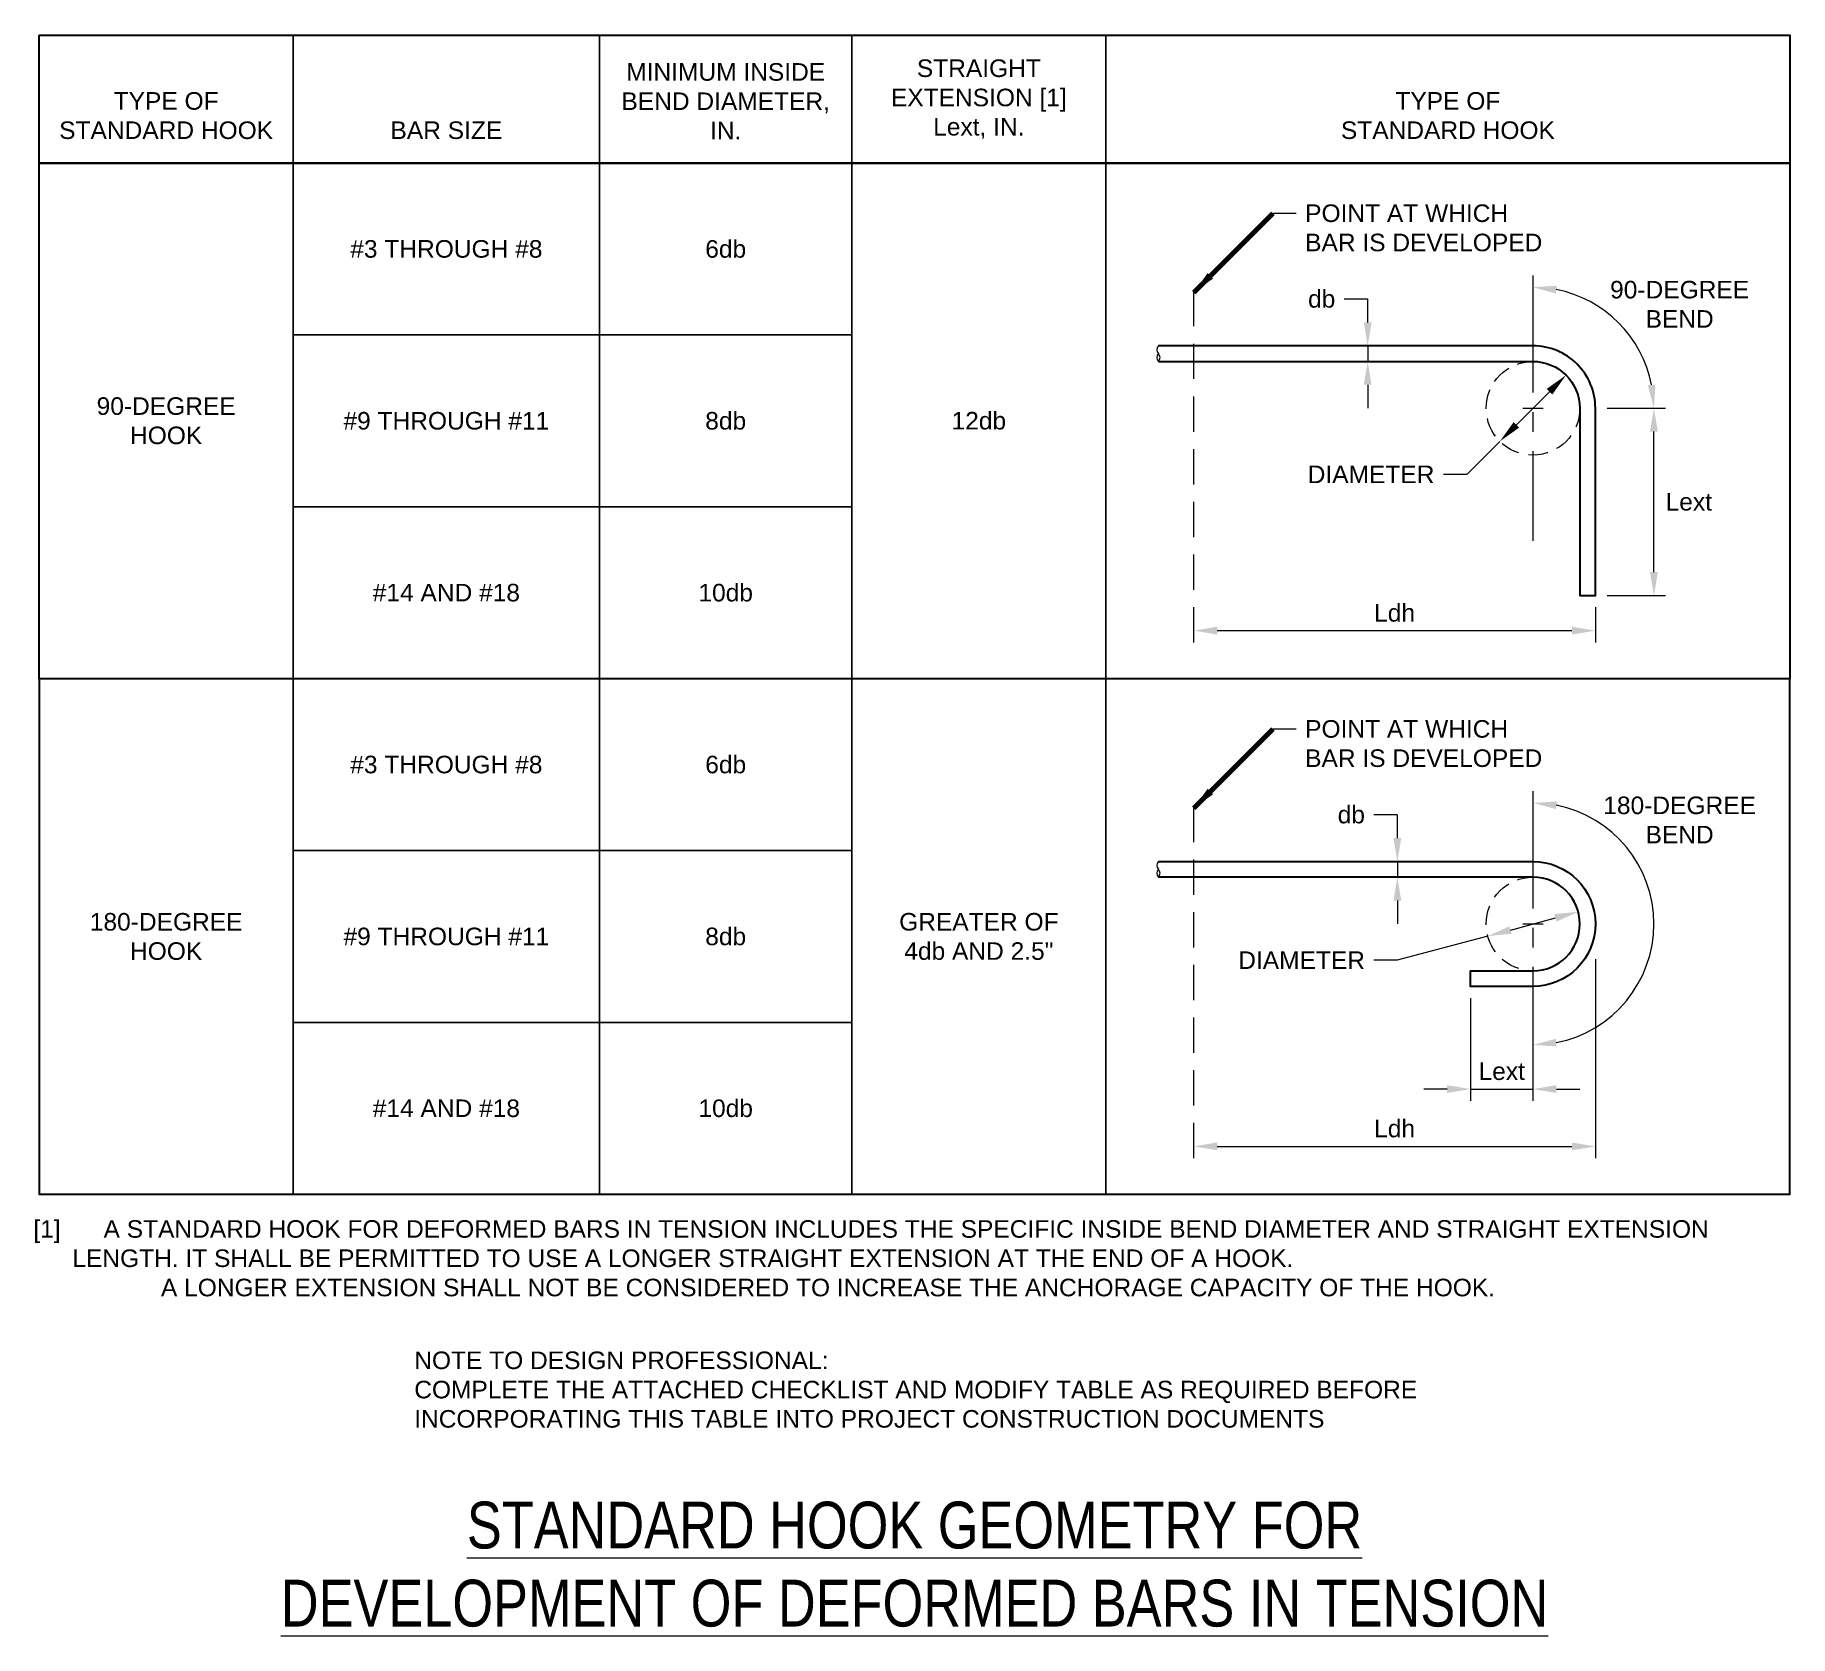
# Model space of a CAD drawing. Header units: inches. Extents: x -1254 to 253, y -1446 to 870.
# Drawn here: x -1254.2 to -1141.7, y 767.1 to 869.6 of the extents above; entities that cross this region are included whole.
import ezdxf

# ---------------------------------------------------------------- set-up
doc = ezdxf.new("R2010")
doc.units = ezdxf.units.IN
doc.header["$LTSCALE"] = 5
doc.header["$MEASUREMENT"] = 0
for name, pattern in [('CENTER2', [1.125, 0.75, -0.125, 0.125, -0.125]), ('HIDDEN', [0.375, 0.25, -0.125]), ('HIDDENX2', [0.75, 0.5, -0.25])]:
    doc.linetypes.add(name, pattern=pattern)
doc.layers.add('S-ANNO-TEXT', color=7, linetype='Continuous', lineweight=20)
doc.layers.add('S-DETL', color=3, linetype='Continuous', lineweight=30)
doc.styles.add('Romans', font='arial.ttf')
doc.dimstyles.get("Standard").update_dxf_attribs({"dimtxt": 0.18, "dimasz": 0.18, "dimexe": 0.18, "dimexo": 0.0625, "dimgap": 0.09, "dimtad": 0, "dimtih": 1, "dimtoh": 1, "dimdec": 4, "dimzin": 0, "dimdsep": 46, "dimtxsty": 'Standard', "dimcen": 0.09, "dimadec": 0, "dimazin": 0, "dimtfac": 1, "dimtdec": 4, "dimtofl": 0, "dimtmove": 0, "dimatfit": 3, "dimfxl": 1, "dimtolj": 1, "dimtzin": 0, "dimarcsym": 0})

msp = doc.modelspace()

# ---------------------------------------------------------------- texts
at = {"layer": 'S-ANNO-TEXT', "style": 'Romans'}
for s, insert, char_height, width, attachment_point in [('STRAIGHT EXTENSION [1] Lext, IN.', (-1193.695577, 865.515016), 1.125, 14.08258912, 5), ('MINIMUM INSIDE BEND DIAMETER, IN.', (-1209.916181, 862.942071), 1.125, 14.08258912, 8), ('TYPE OF STANDARD HOOK', (-1245.770568, 862.944373), 1.125, 14.08258912, 8), ('TYPE OF STANDARD HOOK', (-1163.641999, 862.945524), 1.125, 14.08258912, 8), ('BAR SIZE', (-1227.815077, 862.944373), 1.125, 14.08258912, 8), ('\\pxi-2.22222,l2.22222;[1]^IA STANDARD HOOK FOR DEFORMED BARS IN TENSION INCLUDES THE SPECIFIC INSIDE BEND DIAMETER AND STRAIGHT EXTENSION LENGTH. IT SHALL BE PERMITTED TO USE A LONGER STRAIGHT EXTENSION AT THE END OF A HOOK.                                                                                          A LONGER EXTENSION SHALL NOT BE CONSIDERED TO INCREASE THE ANCHORAGE CAPACITY OF THE HOOK.', (-1254.278841, 793.691461), 1.124999992, 113.72161277, 1)]:
    msp.add_mtext(s, dxfattribs=dict(at, insert=insert, char_height=char_height, width=width, attachment_point=attachment_point))
for s, insert, char_height, attachment_point in [('\\A1;POINT AT WHICH \\PBAR IS DEVELOPED', (-1172.78756, 858.76719), 1.125, 1), ('\\A1;#3 THROUGH #8', (-1227.815077, 855.910629), 1.125, 5), ('\\A1;6db', (-1209.916181, 855.908327), 1.125, 5), ('\\A1;90-DEGREE\\PBEND', (-1148.79448, 852.368968), 1.125, 5), ('\\A1;db', (-1170.854144, 853.279809), 1.125, 3), ('\\A1;90-DEGREE\\PHOOK', (-1245.770568, 844.902422), 1.125, 5), ('\\A1;#9 THROUGH #11', (-1227.815077, 844.899928), 1.125, 5), ('\\A1;8db', (-1209.916181, 844.897626), 1.125, 5), ('\\A1;12db', (-1193.695577, 844.903573), 1.125, 5), ('\\A1;DIAMETER', (-1164.504723, 842.037169), 1.125, 3), ('\\A1;Lext', (-1148.205892, 840.279809), 1.125, 2), ('\\A1;#14 AND #18', (-1227.815077, 833.889227), 1.125, 5), ('\\A1;10db', (-1209.916181, 833.886925), 1.125, 5), ('\\A1;Ldh', (-1167.055687, 833.164018), 1.125, 2), ('\\A1;POINT AT WHICH \\PBAR IS DEVELOPED', (-1172.78756, 825.728948), 1.125, 1), ('\\A1;#3 THROUGH #8', (-1227.815077, 822.876224), 1.125, 5), ('\\A1;6db', (-1209.916181, 822.876224), 1.125, 5), ('\\A1;180-DEGREE\\PBEND', (-1148.79448, 819.330726), 1.125, 5), ('\\A1;db', (-1168.955415, 820.241568), 1.125, 3), ('\\A1;180-DEGREE\\PHOOK', (-1245.770568, 811.863029), 1.125, 5), ('\\A1;GREATER OF \\P4db AND 2.5"', (-1193.695577, 811.86418), 1.125, 5), ('\\A1;#9 THROUGH #11', (-1227.815077, 811.863029), 1.125, 5), ('\\A1;8db', (-1209.916181, 811.863029), 1.125, 5), ('\\A1;DIAMETER', (-1168.955415, 810.912196), 1.125, 3), ('\\A1;Lext', (-1160.190374, 803.799331), 1.125, 2), ('\\A1;#14 AND #18', (-1227.815077, 800.854822), 1.125, 5), ('\\A1;10db', (-1209.916181, 800.854822), 1.125, 5), ('\\A1;Ldh', (-1167.055687, 800.125776), 1.125, 2), ('NOTE TO DESIGN PROFESSIONAL: \\PCOMPLETE THE ATTACHED CHECKLIST AND MODIFY TABLE AS REQUIRED BEFORE \\PINCORPORATING THIS TABLE INTO PROJECT CONSTRUCTION DOCUMENTS', (-1229.872537, 785.276855), 1.12499999, 1), ('\\pxa0.25;{\\W0.8;\\LSTANDARD HOOK GEOMETRY FOR \\PDEVELOPMENT OF DEFORMED BARS IN TENSION}', (-1197.818095, 767.615203), 3, 8)]:
    msp.add_mtext(s, dxfattribs=dict(at, insert=insert, char_height=char_height, attachment_point=attachment_point))

# ---------------------------------------------------------------- blocks, each defined once
blk = doc.blocks.new('*D0')
at = {"layer": 'Defpoints', "color": 0, "transparency": 16777216}
for p in [(-1154.19, 845.71), (-1150.44, 845.71), (-1154.19, 833.71)]:
    blk.add_point(p, dxfattribs=at)
at = {"layer": 'S-ANNO-TEXT', "transparency": 16777216}
for p, q in [((-1153.44, 845.71), (-1149.69, 845.71)), ((-1150.44, 835.21), (-1150.44, 844.21)), ((-1153.44, 833.71), (-1149.69, 833.71))]:
    blk.add_line(p, q, dxfattribs=at)
for points in [[(-1150.69, 844.21), (-1150.19, 844.21), (-1150.44, 845.71)], [(-1150.69, 835.21), (-1150.19, 835.21), (-1150.44, 833.71)]]:
    blk.add_solid(points, dxfattribs=at)
blk = doc.blocks.new('*D1')
at = {"layer": 'Defpoints', "color": 0, "transparency": 16777216}
for p in [(-1157.88, 849.64), (-1156.07, 847.83), (-1162.12, 845.4)]:
    blk.add_point(p, dxfattribs=at)
at = {"layer": 'S-ANNO-TEXT', "transparency": 16777216}
blk.add_line((-1159.25, 844.65), (-1157.13, 846.77), dxfattribs=at)
for points in [[(-1157.31, 846.95), (-1156.95, 846.59), (-1156.07, 847.83)], [(-1159.43, 844.82), (-1159.07, 844.47), (-1160.31, 843.59)]]:
    blk.add_solid(points, dxfattribs=at)
blk = doc.blocks.new('*D2')
at = {"layer": 'Defpoints', "color": 0, "transparency": 16777216}
for p in [(-1162.19, 808.67), (-1158.19, 808.67), (-1158.19, 802.09)]:
    blk.add_point(p, dxfattribs=at)
at = {"layer": 'S-ANNO-TEXT', "transparency": 16777216}
for p, q in [((-1162.19, 807.92), (-1162.19, 801.34)), ((-1158.19, 807.92), (-1158.19, 801.34)), ((-1163.69, 802.09), (-1165.19, 802.09)), ((-1162.19, 802.09), (-1158.19, 802.09)), ((-1156.69, 802.09), (-1155.19, 802.09))]:
    blk.add_line(p, q, dxfattribs=at)
for points in [[(-1163.69, 802.34), (-1163.69, 801.84), (-1162.19, 802.09)], [(-1156.69, 802.34), (-1156.69, 801.84), (-1158.19, 802.09)]]:
    blk.add_solid(points, dxfattribs=at)
blk = doc.blocks.new('*D3')
at = {"layer": 'Defpoints', "color": 0, "transparency": 16777216}
for p in [(-1172.53, 849.71), (-1172.53, 848.71), (-1168.78, 848.71)]:
    blk.add_point(p, dxfattribs=at)
at = {"layer": 'S-ANNO-TEXT', "transparency": 16777216}
for p, q in [((-1168.78, 851.21), (-1168.78, 852.71)), ((-1171.78, 849.71), (-1168.03, 849.71)), ((-1168.78, 849.71), (-1168.78, 848.71)), ((-1171.78, 848.71), (-1168.03, 848.71)), ((-1168.78, 847.21), (-1168.78, 845.71))]:
    blk.add_line(p, q, dxfattribs=at)
for points in [[(-1169.03, 851.21), (-1168.53, 851.21), (-1168.78, 849.71)], [(-1169.03, 847.21), (-1168.53, 847.21), (-1168.78, 848.71)]]:
    blk.add_solid(points, dxfattribs=at)
blk = doc.blocks.new('*D5')
at = {"layer": 'Defpoints', "color": 0, "transparency": 16777216}
for p in [(-1179.92, 848.71), (-1154.19, 833.71), (-1154.19, 831.46)]:
    blk.add_point(p, dxfattribs=at)
at = {"layer": 'S-ANNO-TEXT', "transparency": 16777216}
for p, q in [((-1154.19, 832.96), (-1154.19, 830.71)), ((-1178.42, 831.46), (-1155.69, 831.46))]:
    blk.add_line(p, q, dxfattribs=at)
for points in [[(-1178.42, 831.71), (-1178.42, 831.21), (-1179.92, 831.46)], [(-1155.69, 831.71), (-1155.69, 831.21), (-1154.19, 831.46)]]:
    blk.add_solid(points, dxfattribs=at)
blk = doc.blocks.new('*D6')
at = {"layer": 'Defpoints', "color": 0, "transparency": 16777216}
for p in [(-1158.19, 816.67), (-1158.19, 812.67), (-1158.19, 808.67), (-1151.48, 808.79)]:
    blk.add_point(p, dxfattribs=at)
at = {"layer": 'S-ANNO-TEXT', "transparency": 16777216}
blk.add_arc((-1158.19, 812.67), 7.75, 281.1069, 78.8931, dxfattribs=at)
for points in [[(-1156.72, 820.03), (-1156.67, 820.52), (-1158.19, 820.42)], [(-1156.67, 804.82), (-1156.72, 805.31), (-1158.19, 804.92)]]:
    blk.add_solid(points, dxfattribs=at)
blk = doc.blocks.new('*D7')
at = {"layer": 'Defpoints', "color": 0, "transparency": 16777216}
for p in [(-1155.95, 815.92), (-1161.75, 814.36), (-1155.29, 813.45)]:
    blk.add_point(p, dxfattribs=at)
at = {"layer": 'S-ANNO-TEXT', "transparency": 16777216}
blk.add_line((-1159.64, 812.28), (-1156.74, 813.06), dxfattribs=at)
for points in [[(-1156.81, 813.3), (-1156.68, 812.82), (-1155.29, 813.45)], [(-1159.7, 812.52), (-1159.57, 812.04), (-1161.09, 811.89)]]:
    blk.add_solid(points, dxfattribs=at)
blk = doc.blocks.new('*D8')
at = {"layer": 'Defpoints', "color": 0, "transparency": 16777216}
for p in [(-1170.63, 816.67), (-1170.63, 815.67), (-1166.88, 815.67)]:
    blk.add_point(p, dxfattribs=at)
at = {"layer": 'S-ANNO-TEXT', "transparency": 16777216}
for p, q in [((-1166.88, 818.17), (-1166.88, 819.67)), ((-1169.88, 816.67), (-1166.13, 816.67)), ((-1166.88, 816.67), (-1166.88, 815.67)), ((-1169.88, 815.67), (-1166.13, 815.67)), ((-1166.88, 814.17), (-1166.88, 812.67))]:
    blk.add_line(p, q, dxfattribs=at)
for points in [[(-1167.13, 818.17), (-1166.63, 818.17), (-1166.88, 816.67)], [(-1167.13, 814.17), (-1166.63, 814.17), (-1166.88, 815.67)]]:
    blk.add_solid(points, dxfattribs=at)
blk = doc.blocks.new('*D9')
at = {"layer": 'Defpoints', "color": 0, "transparency": 16777216}
for p in [(-1179.92, 815.67), (-1154.19, 811.17), (-1154.19, 798.42)]:
    blk.add_point(p, dxfattribs=at)
at = {"layer": 'S-ANNO-TEXT', "transparency": 16777216}
for p, q in [((-1154.19, 810.42), (-1154.19, 797.67)), ((-1178.42, 798.42), (-1155.69, 798.42))]:
    blk.add_line(p, q, dxfattribs=at)
for points in [[(-1178.42, 798.67), (-1178.42, 798.17), (-1179.92, 798.42)], [(-1155.69, 798.67), (-1155.69, 798.17), (-1154.19, 798.42)]]:
    blk.add_solid(points, dxfattribs=at)
blk = doc.blocks.new('*D4')
at = {"layer": 'Defpoints', "color": 0, "transparency": 16777216}
for p in [(-1154.32, 852.42), (-1158.19, 849.71), (-1158.19, 845.71), (-1154.19, 845.71)]:
    blk.add_point(p, dxfattribs=at)
at = {"layer": 'S-ANNO-TEXT', "transparency": 16777216}
blk.add_arc((-1158.19, 845.71), 7.75, 11.1069, 78.8931, dxfattribs=at)
for points in [[(-1156.72, 853.06), (-1156.67, 853.56), (-1158.19, 853.46)], [(-1150.34, 847.23), (-1150.83, 847.18), (-1150.44, 845.71)]]:
    blk.add_solid(points, dxfattribs=at)

# ---------------------------------------------------------------- dimensions: what is measured, and where the dimension line sits
at = {"layer": 'S-ANNO-TEXT'}
for base, center, p1, p2, picture, middle in [((-1154.315374, 852.419798), (-1158.190374, 845.708101), (-1154.190374, 845.708101), (-1158.190374, 849.708101), '*D4', (253.487799, -1445.628243)), ((-1151.478677, 808.794859), (-1158.190374, 812.669859), (-1158.190374, 808.669859), (-1158.190374, 816.669859), '*D6', (-1181.728744, 825.206112))]:
    dim = msp.add_angular_dim_3p(base=base, center=center, p1=p1, p2=p2, text=' ', dimstyle='Standard', override={"dimscale": 12, "dimtxt": 0.09375, "dimasz": 0.125, "dimexe": 0.0625, "dimgap": 0.0625, "dimtih": 0, "dimtoh": 0, "dimdec": 5, "dimrnd": 0.03125, "dimzin": 7, "dimlunit": 4, "dimtxsty": 'Romans', "dimcen": 0.125, "dimse1": 1, "dimse2": 1, "dimclrd": 256, "dimclre": 256, "dimclrt": 256, "dimadec": 4, "dimtdec": 5, "dimtofl": 1, "dimtvp": 1, "dimfrac": 2, "dimtzin": 3, "dimlwd": 65535, "dimlwe": 65535}, dxfattribs=at)
    dim.commit()
    dim.dimension.update_dxf_attribs({"geometry": picture, "text_midpoint": middle})
for base, p1, p2, angle, override, picture, middle in [((-1168.782435, 848.708101), (-1172.532435, 849.708101), (-1172.532435, 848.708101), 90, {"dimscale": 12, "dimtxt": 0.09375, "dimasz": 0.125, "dimexe": 0.0625, "dimgap": 0.0625, "dimtih": 0, "dimtoh": 0, "dimdec": 5, "dimrnd": 0.03125, "dimzin": 7, "dimlunit": 4, "dimtxsty": 'Romans', "dimcen": 0.125, "dimclrd": 256, "dimclre": 256, "dimclrt": 256, "dimadec": 4, "dimtdec": 5, "dimtofl": 1, "dimtvp": 1, "dimfrac": 2, "dimtzin": 3, "dimlwd": 65535, "dimlwe": 65535}, '*D3', (-1168.782435, 849.208101)), ((-1156.069054, 847.829421), (-1162.12044, 845.395526), (-1157.877799, 849.638166), 45, {"dimscale": 12, "dimtxt": 0.09375, "dimasz": 0.125, "dimexe": 0.0625, "dimgap": 0.0625, "dimtih": 0, "dimtoh": 0, "dimdec": 5, "dimrnd": 0.03125, "dimzin": 7, "dimlunit": 4, "dimtxsty": 'Romans', "dimcen": 0.125, "dimse1": 1, "dimse2": 1, "dimclrd": 256, "dimclre": 256, "dimclrt": 256, "dimadec": 4, "dimtdec": 5, "dimtofl": 1, "dimtvp": 1, "dimfrac": 2, "dimtzin": 3, "dimlwd": 65535, "dimlwe": 65535}, '*D1', (-1158.190374, 845.708101)), ((-1150.440374, 845.708101), (-1154.190374, 833.708101), (-1154.190374, 845.708101), 90, {"dimscale": 12, "dimtxt": 0.09375, "dimasz": 0.125, "dimexe": 0.0625, "dimgap": 0.0625, "dimtih": 0, "dimtoh": 0, "dimdec": 5, "dimrnd": 0.03125, "dimzin": 7, "dimlunit": 4, "dimtxsty": 'Romans', "dimcen": 0.125, "dimclrd": 256, "dimclre": 256, "dimclrt": 256, "dimadec": 4, "dimtdec": 5, "dimtofl": 1, "dimtvp": 1, "dimfrac": 2, "dimtzin": 3, "dimlwd": 65535, "dimlwe": 65535}, '*D0', (-1150.440374, 839.708101)), ((-1166.883707, 815.669859), (-1170.633707, 816.669859), (-1170.633707, 815.669859), 90, {"dimscale": 12, "dimtxt": 0.09375, "dimasz": 0.125, "dimexe": 0.0625, "dimgap": 0.0625, "dimtih": 0, "dimtoh": 0, "dimdec": 5, "dimrnd": 0.03125, "dimzin": 7, "dimlunit": 4, "dimtxsty": 'Romans', "dimcen": 0.125, "dimclrd": 256, "dimclre": 256, "dimclrt": 256, "dimadec": 4, "dimtdec": 5, "dimtofl": 1, "dimtvp": 1, "dimfrac": 2, "dimtzin": 3, "dimlwd": 65535, "dimlwe": 65535}, '*D8', (-1166.883707, 816.169859)), ((-1155.292597, 813.446316), (-1161.750198, 814.364194), (-1155.954643, 815.917108), 15, {"dimscale": 12, "dimtxt": 0.09375, "dimasz": 0.125, "dimexe": 0.0625, "dimgap": 0.0625, "dimtih": 0, "dimtoh": 0, "dimdec": 5, "dimrnd": 0.03125, "dimzin": 7, "dimlunit": 4, "dimtxsty": 'Romans', "dimcen": 0.125, "dimse1": 1, "dimse2": 1, "dimclrd": 256, "dimclre": 256, "dimclrt": 256, "dimadec": 4, "dimtdec": 5, "dimtofl": 1, "dimtvp": 1, "dimfrac": 2, "dimtzin": 3, "dimlwd": 65535, "dimlwe": 65535}, '*D7', (-1158.190374, 812.669859)), ((-1158.190374, 802.093413), (-1162.190374, 808.669859), (-1158.190374, 808.669859), 0, {"dimscale": 12, "dimtxt": 0.09375, "dimasz": 0.125, "dimexe": 0.0625, "dimgap": 0.0625, "dimtih": 0, "dimtoh": 0, "dimdec": 5, "dimrnd": 0.03125, "dimzin": 7, "dimlunit": 4, "dimtxsty": 'Romans', "dimcen": 0.125, "dimclrd": 256, "dimclre": 256, "dimclrt": 256, "dimadec": 4, "dimtdec": 5, "dimtofl": 1, "dimtvp": 1, "dimfrac": 2, "dimtzin": 3, "dimlwd": 65535, "dimlwe": 65535}, '*D2', (-1160.190374, 802.093413))]:
    dim = msp.add_linear_dim(base=base, p1=p1, p2=p2, angle=angle, text=' ', dimstyle='Standard', override=override, dxfattribs=at)
    dim.commit()
    dim.dimension.update_dxf_attribs({"geometry": picture, "text_midpoint": middle, "dimtype": 128})
for base, p1, p2, picture, middle in [((-1154.190374, 831.458101), (-1179.920999, 848.708101), (-1154.190374, 833.708101), '*D5', (-1160.190374, 831.458101)), ((-1154.190374, 798.419859), (-1179.920999, 815.669859), (-1154.190374, 811.169859), '*D9', (-1160.190374, 798.419859))]:
    dim = msp.add_linear_dim(base=base, p1=p1, p2=p2, text=' ', dimstyle='Standard', override={"dimscale": 12, "dimtxt": 0.09375, "dimasz": 0.125, "dimexe": 0.0625, "dimgap": 0.0625, "dimtih": 0, "dimtoh": 0, "dimdec": 5, "dimrnd": 0.03125, "dimzin": 7, "dimlunit": 4, "dimtxsty": 'Romans', "dimcen": 0.125, "dimse1": 1, "dimclrd": 256, "dimclre": 256, "dimclrt": 256, "dimadec": 4, "dimtdec": 5, "dimtofl": 1, "dimtvp": 1, "dimfrac": 2, "dimtzin": 3, "dimlwd": 65535, "dimlwe": 65535}, dxfattribs=at)
    dim.commit()
    dim.dimension.update_dxf_attribs({"geometry": picture, "text_midpoint": middle, "dimtype": 128})

# ---------------------------------------------------------------- linework, layer by layer
at = {"layer": 'S-ANNO-TEXT'}
for p, q in [((-1173.359268, 858.195481), (-1174.859268, 858.195481)), ((-1168.782435, 852.708101), (-1170.282435, 852.708101)), ((-1158.83773, 845.708101), (-1157.543018, 845.708101)), ((-1160.311694, 843.58678), (-1162.433015, 841.46546)), ((-1162.433015, 841.46546), (-1163.933015, 841.46546)), ((-1173.359268, 825.157239), (-1174.859268, 825.157239)), ((-1166.883707, 819.669859), (-1168.383707, 819.669859)), ((-1161.088152, 811.893402), (-1166.883707, 810.340487)), ((-1158.83773, 812.669859), (-1157.543018, 812.669859)), ((-1166.883707, 810.340487), (-1168.383707, 810.340487))]:
    msp.add_line(p, q, dxfattribs=at)
at = {"layer": 'S-ANNO-TEXT', "linetype": 'HIDDENX2', "ltscale": 0.9}
for p, q in [((-1179.920999, 830.708101), (-1179.920999, 854.208101)), ((-1179.920999, 797.669859), (-1179.920999, 821.169859))]:
    msp.add_line(p, q, dxfattribs=at)
at = {"layer": 'S-ANNO-TEXT', "linetype": 'CENTER2', "ltscale": 2}
for p, q in [((-1158.190374, 854.208101), (-1158.190374, 837.208101)), ((-1158.190374, 821.169859), (-1158.190374, 804.169859))]:
    msp.add_line(p, q, dxfattribs=at)
at = {"layer": 'S-ANNO-TEXT'}
for points in [[(-1253.909168, 869.615203), (-1237.631968, 869.615203), (-1237.631968, 861.414828), (-1253.909168, 861.414828)], [(-1237.631968, 869.615203), (-1217.998186, 869.615203), (-1217.998186, 861.415979), (-1237.631968, 861.415979)], [(-1217.998186, 869.615203), (-1201.834177, 869.615203), (-1201.834177, 861.411375), (-1217.998186, 861.411375)], [(-1201.834177, 869.615203), (-1185.556977, 869.615203), (-1185.556977, 861.414828), (-1201.834177, 861.414828)], [(-1185.556977, 869.615203), (-1141.727021, 869.615203), (-1141.727021, 861.415979), (-1185.556977, 861.415979)], [(-1253.909168, 828.375435), (-1253.909168, 861.414828), (-1237.631968, 861.414828), (-1237.631968, 828.375435)], [(-1237.631968, 850.404127), (-1237.631968, 861.414828), (-1217.998186, 861.415979), (-1217.998186, 850.405278)], [(-1217.998186, 850.401825), (-1217.998186, 861.411375), (-1201.834177, 861.411375), (-1201.834177, 850.401825)], [(-1201.834177, 828.376586), (-1201.834177, 861.415979), (-1185.556977, 861.415979), (-1185.556977, 828.376586)], [(-1185.556977, 861.415979), (-1141.727021, 861.415979), (-1141.727021, 828.377737), (-1185.556977, 828.377737)], [(-1237.631968, 839.392275), (-1237.631968, 850.402976), (-1217.998186, 850.404127), (-1217.998186, 839.393426)], [(-1217.998186, 839.392275), (-1217.998186, 850.401825), (-1201.834177, 850.401825), (-1201.834177, 839.392275)], [(-1237.631968, 828.375435), (-1237.631968, 839.393426), (-1217.998186, 839.394577), (-1217.998186, 828.376586)], [(-1217.998186, 828.374284), (-1217.998186, 839.391124), (-1201.834177, 839.391124), (-1201.834177, 828.374284)], [(-1253.909168, 795.350623), (-1253.909168, 828.375435), (-1237.631968, 828.375435), (-1237.631968, 795.350623)], [(-1237.631968, 817.373176), (-1237.631968, 828.375435), (-1217.998186, 828.376586), (-1217.998186, 817.374327)], [(-1217.998186, 817.373176), (-1217.998186, 828.374284), (-1201.834177, 828.374284), (-1201.834177, 817.373176)], [(-1201.834177, 795.351774), (-1201.834177, 828.376586), (-1185.556977, 828.376586), (-1185.556977, 795.351774)], [(-1185.556977, 828.377737), (-1141.727021, 828.377737), (-1141.727021, 795.354076), (-1185.556977, 795.354076)], [(-1237.631968, 806.360173), (-1237.631968, 817.372025), (-1217.998186, 817.373176), (-1217.998186, 806.361324)], [(-1217.998186, 806.362475), (-1217.998186, 817.373176), (-1201.834177, 817.373176), (-1201.834177, 806.362475)], [(-1237.631968, 795.350623), (-1237.631968, 806.361324), (-1217.998186, 806.362475), (-1217.998186, 795.351774)], [(-1217.998186, 795.351774), (-1217.998186, 806.361324), (-1201.834177, 806.361324), (-1201.834177, 795.351774)]]:
    msp.add_lwpolyline(points, close=True, dxfattribs=at)
at = {"layer": 'S-ANNO-TEXT', "linetype": 'HIDDEN'}
for centre in [(-1158.190374, 845.708101), (-1158.190374, 812.669859), (-1158.190374, 812.669859)]:
    msp.add_circle(centre, 3, dxfattribs=at)
at = {"layer": 'S-ANNO-TEXT'}
for centre, start, end in [((-1181.940374, 849.458101), 135, 225), ((-1181.940374, 848.958101), 135, 225), ((-1182.440374, 848.958101), 315, 45), ((-1181.940374, 816.419859), 135, 225), ((-1181.940374, 815.919859), 135, 225), ((-1182.440374, 815.919859), 315, 45)]:
    msp.add_arc(centre, 0.353553, start, end, dxfattribs=at)
at = {"layer": 'S-DETL'}
for points in [[(-1253.909168, 869.615203), (-1141.727021, 869.615203), (-1141.727021, 861.414828), (-1253.909168, 861.414828)], [(-1253.909168, 861.414828), (-1141.727021, 861.414828), (-1141.727021, 828.377737), (-1253.909168, 828.377737)], [(-1141.727021, 828.377737), (-1253.909168, 828.377737), (-1253.909168, 795.350623), (-1141.727021, 795.350623)]]:
    msp.add_lwpolyline(points, close=True, dxfattribs=at)
for points in [[(-1182.190374, 848.708101), (-1158.190374, 848.708101, -0.4142135624), (-1155.190374, 845.708101), (-1155.190374, 833.708101), (-1154.190374, 833.708101), (-1154.190374, 845.708101, 0.4142135624), (-1158.190374, 849.708101), (-1182.190374, 849.708101)], [(-1182.190374, 816.669859), (-1158.190374, 816.669859, -1), (-1158.190374, 808.669859), (-1162.190374, 808.669859), (-1162.190374, 809.669859), (-1158.190374, 809.669859, 1), (-1158.190374, 815.669859), (-1182.190374, 815.669859)]]:
    msp.add_lwpolyline(points, format="xyb", dxfattribs=at)

msp.set_redraw_order([(e.dxf.handle, doc.entitydb.next_handle()) for e in msp.query("TEXT MTEXT ATTDEF DIMENSION ARC_DIMENSION")])  # texts and dimensions are drawn at this point

# ---------------------------------------------------------------- leaders
at = {"layer": 'S-ANNO-TEXT'}
for points in [[(-1179.920999, 853.13375), (-1174.859268, 858.195481)], [(-1179.920999, 820.095509), (-1174.859268, 825.157239)]]:
    msp.add_leader(points, dimstyle='Standard', override={"dimscale": 12, "dimtxt": 0.09375, "dimasz": 0.125, "dimexe": 0.0625, "dimgap": 0.0625, "dimtih": 0, "dimtoh": 0, "dimdec": 5, "dimrnd": 0.03125, "dimzin": 7, "dimlunit": 4, "dimtxsty": 'Romans', "dimcen": 0.125, "dimclrd": 256, "dimclre": 256, "dimclrt": 256, "dimadec": 4, "dimtdec": 5, "dimtofl": 1, "dimtvp": 1, "dimfrac": 2, "dimtzin": 3, "dimlwd": 65535, "dimlwe": 65535}, dxfattribs=at)

doc.saveas('drawing.dxf')
